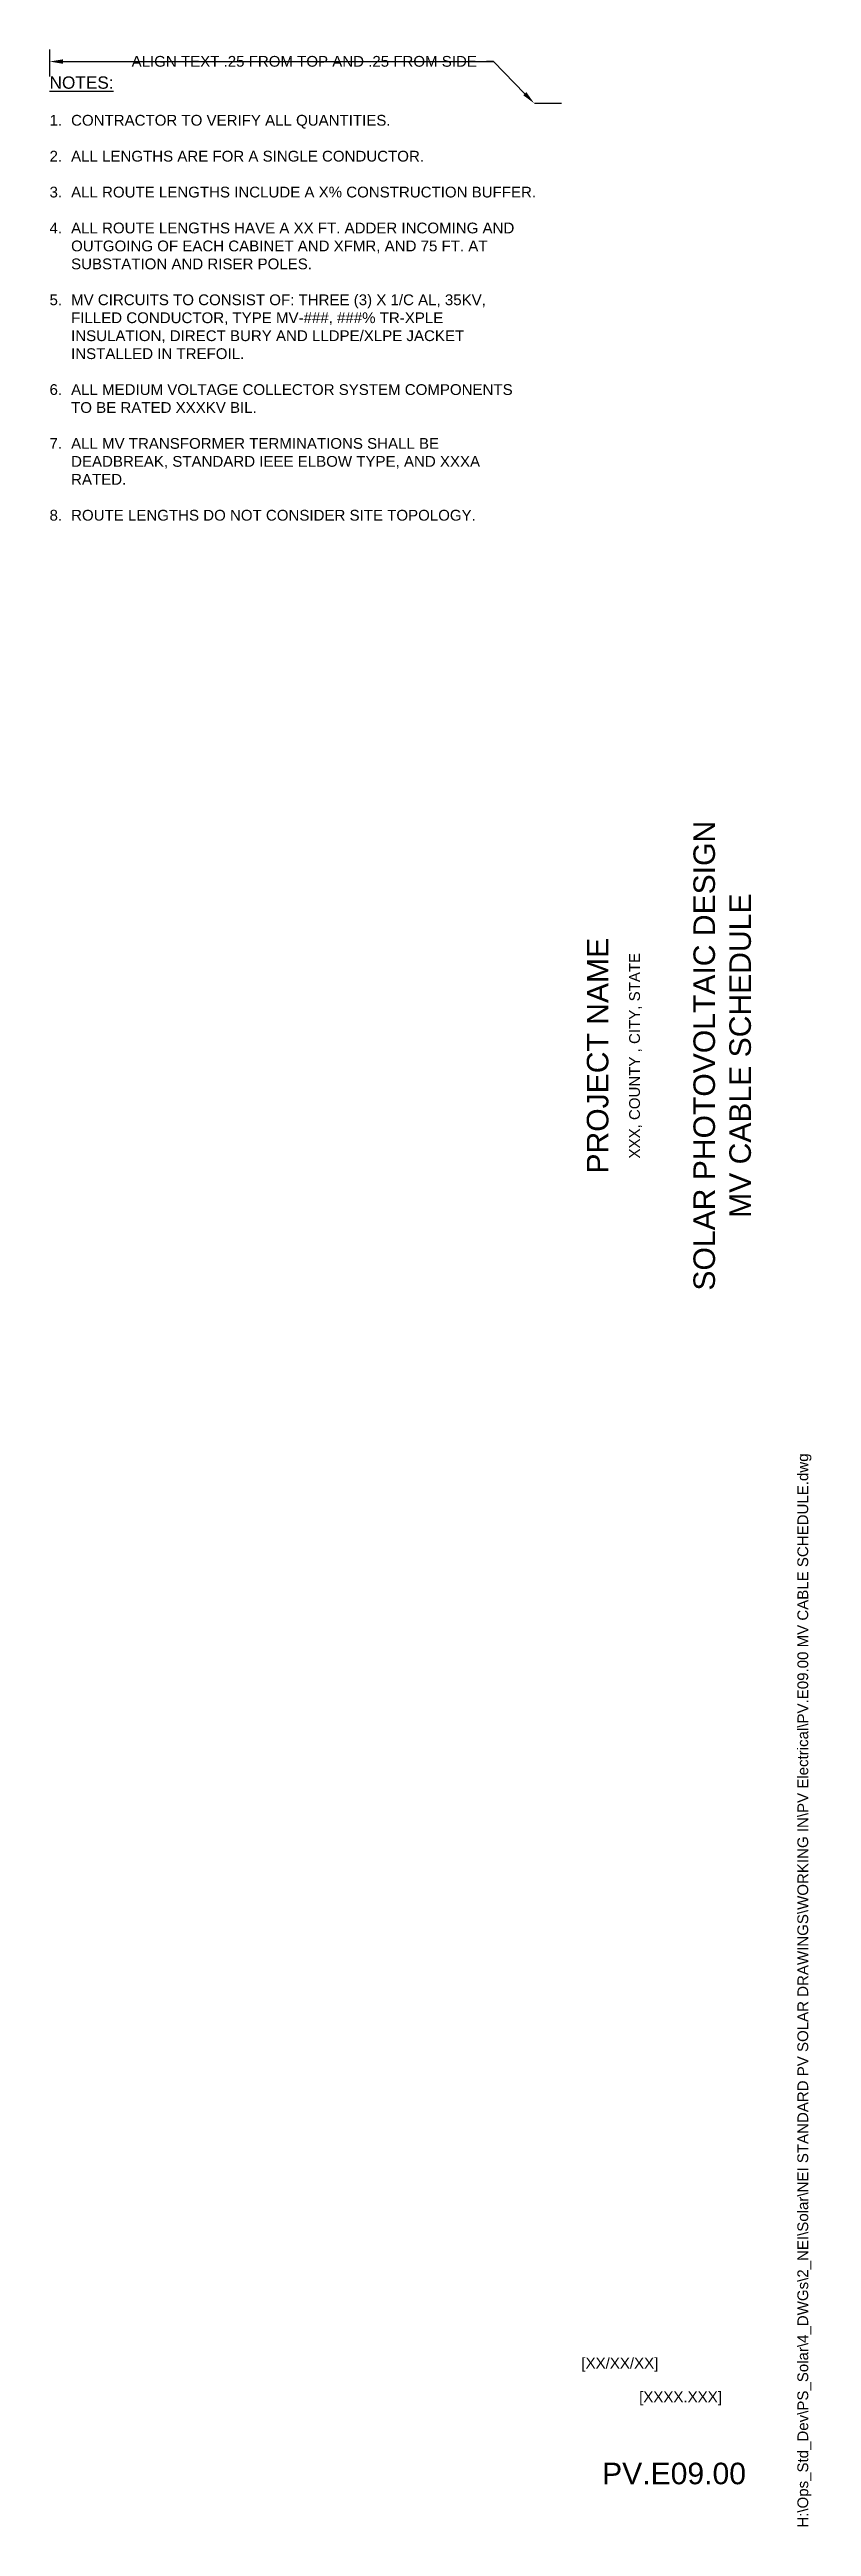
# Paper-space layout 'PV.E09.00 MV CABLE SCHEDULE' of a CAD drawing. Header units: inches. Extents: x 7.4 to 34.7, y 0 to 23.
# Drawn here: x 27.66 to 34.73, y 0.01 to 23.01 of the extents above; entities that cross this region are included whole.
import ezdxf
from ezdxf import colors
from ezdxf.entities.mleader import LeaderData, LeaderLine
from ezdxf.enums import TextEntityAlignment as Align
from ezdxf.math import Vec2, Vec3

# ---------------------------------------------------------------- set-up
doc = ezdxf.new("R2010")
doc.units = ezdxf.units.IN
doc.header["$MEASUREMENT"] = 0
doc.layers.add('G-ANNO-TEXT', color=1, linetype='Continuous')
doc.layers.add('G-ANNO-TTBL', color=1, linetype='Continuous')
doc.layers.add('G-NPLT', color=67, linetype='Continuous', plot=False)
doc.styles.add('NEI-A', font='arial.ttf')

psp = doc.layouts.new('PV.E09.00 MV CABLE SCHEDULE')

# ---------------------------------------------------------------- texts
at = {"layer": 'G-ANNO-TEXT', "insert": (27.659, 22.761), "char_height": 0.1, "attachment_point": 1, "style": 'NEI-A'}
psp.add_mtext_dynamic_manual_height_columns('{\\H1.1429x;\\LNOTES:}\\P\\P\\pi-0.2,l0.2,t0.2;1.^ICONTRACTOR TO VERIFY ALL QUANTITIES.\\P\\pi0,l0,tz;\\P\\pi-0.2,l0.2,t0.2;2.^IALL LENGTHS ARE FOR A SINGLE CONDUCTOR.\\P\\pi0,l0,tz;\\P\\pi-0.2,l0.2,t0.2;3.^IALL ROUTE LENGTHS INCLUDE A {\\C2;X}% CONSTRUCTION BUFFER.\\P\\pi0,l0,tz;\\P\\pi-0.2,l0.2,t0.2;4.^IALL ROUTE LENGTHS HAVE A {\\C2;XX} FT. ADDER INCOMING AND OUTGOING OF EACH CABINET AND XFMR, AND {\\C2;75} FT. AT SUBSTATION AND RISER POLES.\\P\\pi0,l0,tz;\\P\\pi-0.2,l0.2,t0.2;5.^IMV CIRCUITS TO CONSIST OF: THREE (3) X 1/C AL, 35KV, FILLED CONDUCTOR, TYPE MV-{\\C2;###}, {\\C2;###}% TR-XPLE INSULATION, DIRECT BURY AND {\\C2;LLDPE/XLPE} JACKET INSTALLED IN TREFOIL.\\P\\pi0,l0,tz;\\P\\pi-0.2,l0.2,t0.2;6.^IALL MEDIUM VOLTAGE COLLECTOR SYSTEM COMPONENTS TO BE RATED {\\C2;XXXKV} BIL.\\P\\pi0,l0,tz;\\P\\pi-0.2,l0.2,t0.2;7.^IALL MV TRANSFORMER TERMINATIONS SHALL BE DEADBREAK, STANDARD IEEE ELBOW TYPE, AND XXXA RATED.\\P\\pi0,l0,tz;\\P\\pi-0.2,l0.2,t0.2;8.^IROUTE LENGTHS DO NOT CONSIDER SITE TOPOLOGY. ', width=4.48188, gutter_width=0.938, heights=[7.349], dxfattribs=at)
at = {"layer": 'G-ANNO-TTBL', "style": 'NEI-A'}
psp.add_text('XXX, COUNTY , CITY, STATE', height=0.1, rotation=90, dxfattribs=at).set_placement((33.097, 13.668), align=Align.MIDDLE)
at = {"layer": 'G-ANNO-TTBL', "char_height": 0.2, "attachment_point": 5, "rotation": 90, "style": 'NEI-A'}
for s, width, heights, insert in [('SOLAR PHOTOVOLTAIC DESIGN\\PMV CABLE SCHEDULE', 7.92128, [0.544], (33.903, 13.668)), ('PROJECT NAME', 7.8846, [0], (32.747, 13.668))]:
    psp.add_mtext_dynamic_manual_height_columns(s, width=width, gutter_width=0.5, heights=heights, dxfattribs=dict(at, insert=insert))
at = {"layer": 'G-ANNO-TTBL', "style": 'NEI-A'}
for s, width, insert, char_height, attachment_point in [('[XX/XX/XX]', 0.85482, (32.595, 1.513), 0.1, 4), ('[XXXX.XXX]', 0.85482, (33.515, 1.2), 0.1, 5), ('PV.E09.00', 1.7218, (33.455, 0.502), 0.2, 5)]:
    psp.add_mtext_dynamic_manual_height_columns(s, width=width, gutter_width=0.5, heights=[0], dxfattribs=dict(at, insert=insert, char_height=char_height, attachment_point=attachment_point))
at = {"layer": 'G-NPLT', "insert": (34.6, 0), "char_height": 0.1, "width": 13.97168, "attachment_point": 1, "rotation": 90, "style": 'NEI-A'}
psp.add_mtext('H:\\\\Ops_Std_Dev\\\\PS_Solar\\\\4_DWGs\\\\2_NEI\\\\Solar\\\\NEI STANDARD PV SOLAR DRAWINGS\\\\WORKING IN\\\\PV Electrical\\\\PV.E09.00 MV CABLE SCHEDULE.dwg', dxfattribs=at)

# ---------------------------------------------------------------- linework, layer by layer
at = {"layer": 'G-NPLT'}
psp.add_line((32.409, 22.511), (32.159, 22.511), dxfattribs=at)
psp.add_lwpolyline([(27.659, 23.011), (27.659, 22.761)], dxfattribs=at)

psp.set_redraw_order([(e.dxf.handle, doc.entitydb.next_handle()) for e in psp.query("TEXT MTEXT ATTDEF DIMENSION ARC_DIMENSION")])  # texts and dimensions are drawn at this point

# ---------------------------------------------------------------- leaders
at = {"layer": 'G-NPLT'}
ml = psp.add_multileader_mtext('Standard', dxfattribs=at)
ml.set_content('ALIGN TEXT .25 FROM TOP AND .25 FROM SIDE', color=256, style='NEI-A')
ml.set_leader_properties()
ml.build(insert=Vec2(0, 0))
ml.multileader.update_dxf_attribs({"dogleg_length": 0.0625, "arrow_head_size": 0.125})
ctx = ml.context
ctx.base_point, ctx.char_height, ctx.arrow_head_size, ctx.landing_gap_size, ctx.plane_origin = Vec3(28.338, 22.901), 0.09996, 0.125, 0.09, Vec3(29.081, 22.952)
ctx.text_align_type = 2
notes = []
notes.append((ctx, [(1, (1, 1, 0), (31.778, 22.901), (-1, 0), 0.0625, [(0, [(27.659, 22.899)], 0, []), (1, [(32.157, 22.511)], 0, [])])]))
ctx.mtext.insert, ctx.mtext.width, ctx.mtext.alignment, ctx.mtext.flow_direction = Vec3(31.625, 22.951), 3.69406, 3, 5
for ctx, leaders in notes:
    for number, flags, end, landing, length, lines in leaders:
        leader = LeaderData()
        leader.index, (leader.has_last_leader_line, leader.has_dogleg_vector, leader.attachment_direction) = number, flags
        leader.last_leader_point, leader.dogleg_vector, leader.dogleg_length = Vec3(end), Vec3(landing), length
        for number, points, colour, breaks in lines:
            line = LeaderLine()
            line.index, line.vertices, line.color, line.breaks = number, Vec3.list(points), colors.encode_raw_color(colour), breaks
            leader.lines.append(line)
        ctx.leaders.append(leader)

doc.saveas('drawing.dxf')
